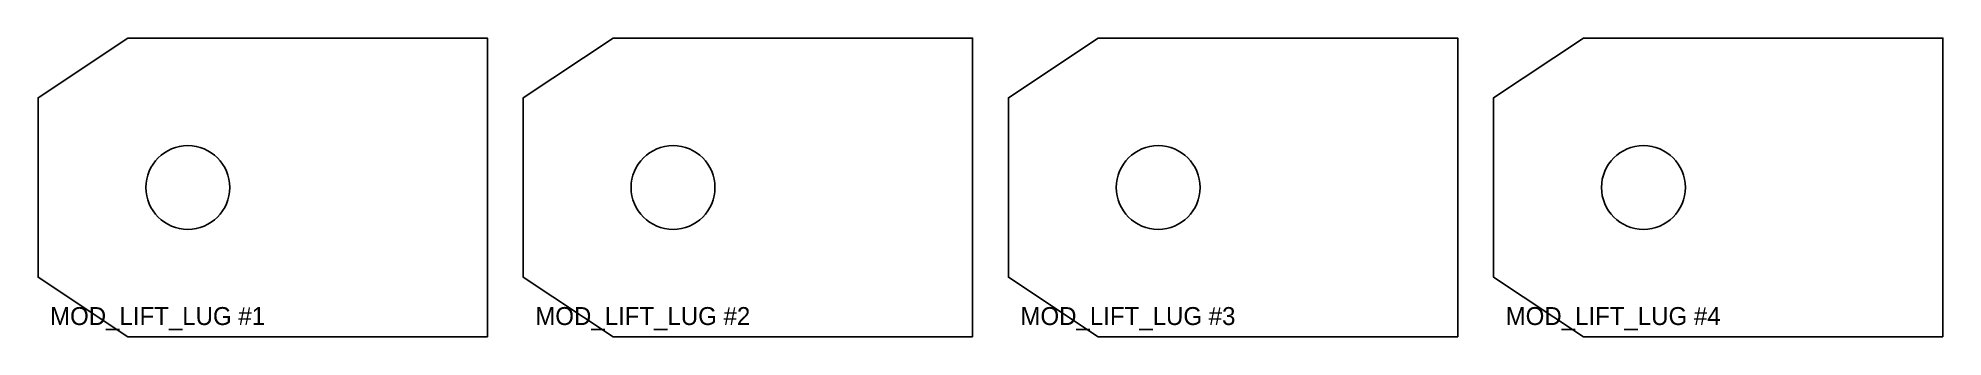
# Model space of a CAD drawing. Header units: millimetres. Extents: x 0 to 1219, y 0 to 2438.
# Drawn here: x 10 to 328, y 10 to 60 of the extents above; entities that cross this region are included whole.
import ezdxf

# ---------------------------------------------------------------- set-up
doc = ezdxf.new("R2010")
doc.units = ezdxf.units.MM
for name, color, linetype in [('CUT_HOLES', 7, 'Continuous'), ('CUT_OUTER', 7, 'Continuous'), ('PART_MARK_NO_CUT', 7, 'Continuous')]:
    doc.layers.add(name, color=color, linetype=linetype)

msp = doc.modelspace()

# ---------------------------------------------------------------- texts
at = {"layer": 'PART_MARK_NO_CUT'}
for s, p in [('MOD_LIFT_LUG #1', (12, 12)), ('MOD_LIFT_LUG #2', (93, 12)), ('MOD_LIFT_LUG #3', (174, 12)), ('MOD_LIFT_LUG #4', (255, 12))]:
    msp.add_text(s, height=3, dxfattribs=at).set_placement(p)

# ---------------------------------------------------------------- linework, layer by layer
at = {"layer": 'CUT_HOLES'}
for centre in [(35, 35), (116, 35), (197, 35), (278, 35)]:
    msp.add_circle(centre, 7, dxfattribs=at)
at = {"layer": 'CUT_OUTER'}
for points in [[(85, 10), (85, 60), (25, 60), (10, 50), (10, 20), (25, 10)], [(166, 10), (166, 60), (106, 60), (91, 50), (91, 20), (106, 10)], [(247, 10), (247, 60), (187, 60), (172, 50), (172, 20), (187, 10)], [(328, 10), (328, 60), (268, 60), (253, 50), (253, 20), (268, 10)]]:
    msp.add_lwpolyline(points, close=True, dxfattribs=at)

msp.set_redraw_order([(e.dxf.handle, doc.entitydb.next_handle()) for e in msp.query("TEXT MTEXT ATTDEF DIMENSION ARC_DIMENSION")])  # texts and dimensions are drawn at this point

doc.saveas('drawing.dxf')
